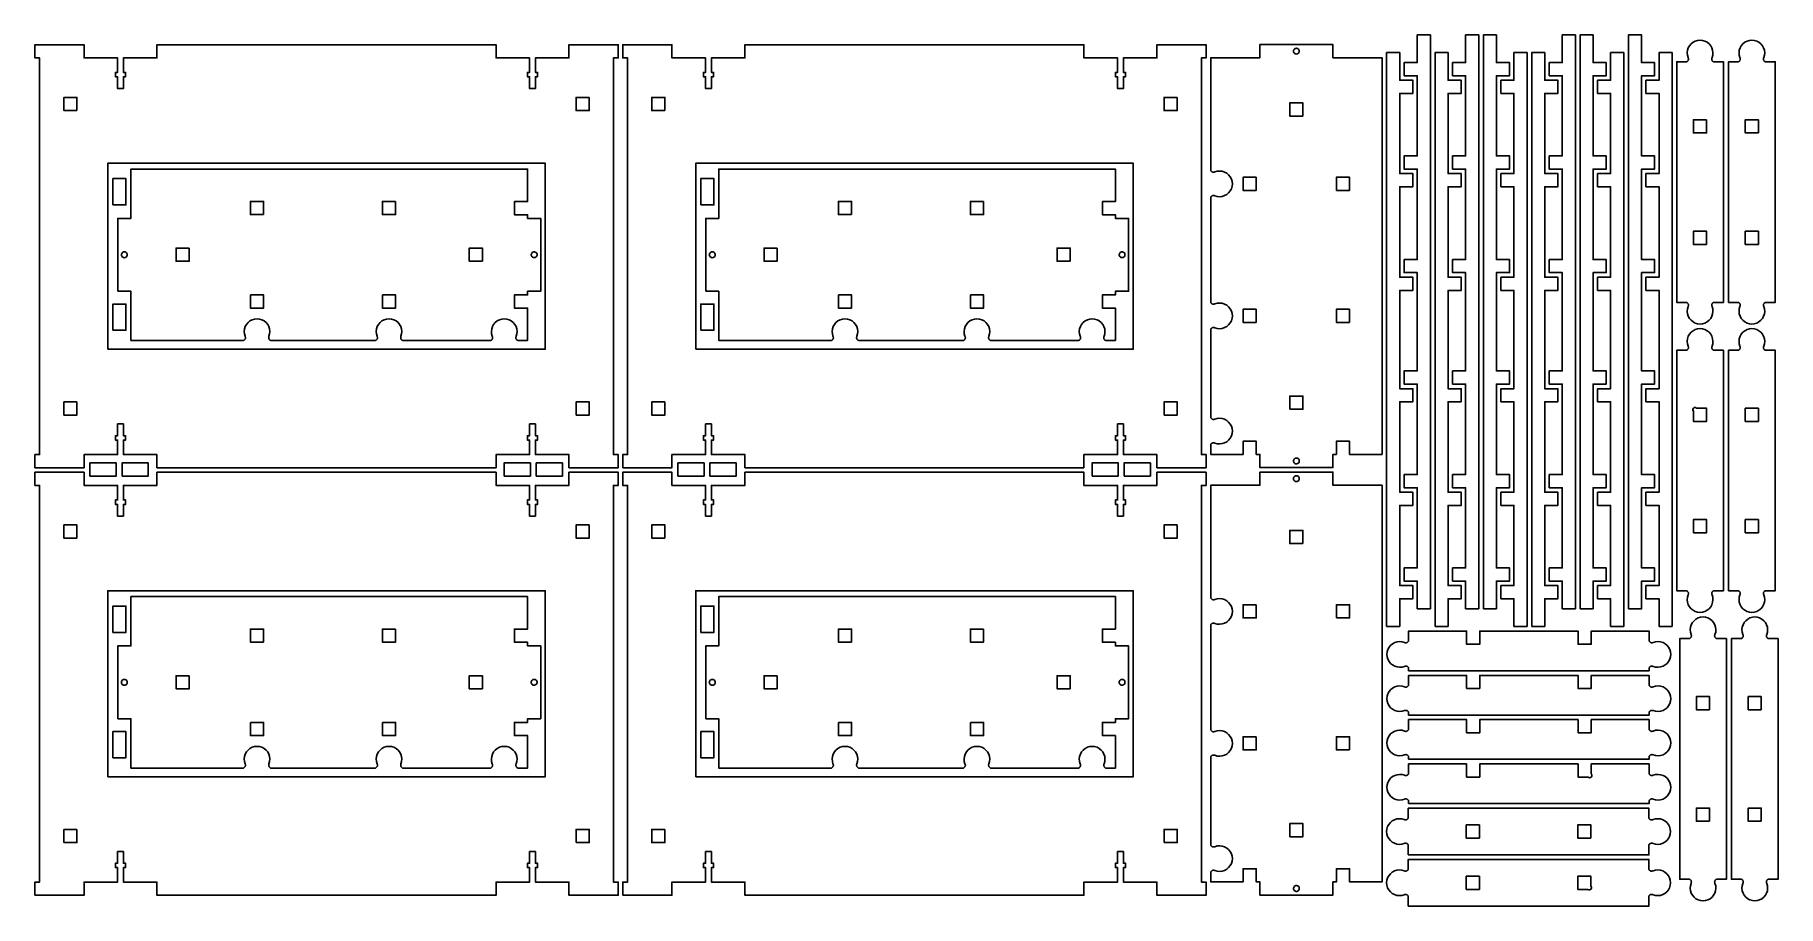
# Model space of a CAD drawing. Extents: x 5 to 2395, y 3 to 1197.
import ezdxf

# ---------------------------------------------------------------- set-up
doc = ezdxf.new("R2010")
doc.units = 0
doc.layers.add('RACK_CUTOUT_18MM_OSB', color=18, linetype='CONTINUOUS')

msp = doc.modelspace()

# ---------------------------------------------------------------- linework, layer by layer
at = {"layer": 'RACK_CUTOUT_18MM_OSB'}
for points in [[(1918.5, 410.4), (1918.5, 1197.4), (1900.5, 1197.4), (1900.5, 1159.4), (1882.5, 1159.4), (1882.5, 1141.4), (1900.5, 1141.4), (1900.5, 1031.4), (1882.5, 1031.4), (1882.5, 1013.4), (1900.5, 1013.4), (1900.5, 889.3), (1882.5, 889.3), (1882.5, 871.3), (1900.5, 871.3), (1900.5, 736.5), (1882.5, 736.5), (1882.5, 718.5), (1900.5, 718.5), (1900.5, 594.4), (1882.5, 594.4), (1882.5, 576.4), (1900.5, 576.4), (1900.5, 466.4), (1882.5, 466.4), (1882.5, 448.4), (1900.5, 448.4), (1900.5, 410.4)], [(1984.8, 410.4), (1984.8, 1197.4), (1966.8, 1197.4), (1966.8, 1159.4), (1948.8, 1159.4), (1948.8, 1141.4), (1966.8, 1141.4), (1966.8, 1031.4), (1948.8, 1031.4), (1948.8, 1013.4), (1966.8, 1013.4), (1966.8, 889.3), (1948.8, 889.3), (1948.8, 871.3), (1966.8, 871.3), (1966.8, 736.5), (1948.8, 736.5), (1948.8, 718.5), (1966.8, 718.5), (1966.8, 594.4), (1948.8, 594.4), (1948.8, 576.4), (1966.8, 576.4), (1966.8, 466.4), (1948.8, 466.4), (1948.8, 448.4), (1966.8, 448.4), (1966.8, 410.4)], [(1991.1, 410.4), (2009.1, 410.4), (2009.1, 448.4), (2027.1, 448.4), (2027.1, 466.4), (2009.1, 466.4), (2009.1, 576.4), (2027.1, 576.4), (2027.1, 594.4), (2009.1, 594.4), (2009.1, 718.5), (2027.1, 718.5), (2027.1, 736.5), (2009.1, 736.5), (2009.1, 871.3), (2027.1, 871.3), (2027.1, 889.3), (2009.1, 889.3), (2009.1, 1013.4), (2027.1, 1013.4), (2027.1, 1031.4), (2009.1, 1031.4), (2009.1, 1141.4), (2027.1, 1141.4), (2027.1, 1159.4), (2009.1, 1159.4), (2009.1, 1197.4), (1991.1, 1197.4)], [(2117.4, 410.4), (2117.4, 1197.4), (2099.4, 1197.4), (2099.4, 1159.4), (2081.4, 1159.4), (2081.4, 1141.4), (2099.4, 1141.4), (2099.4, 1031.4), (2081.4, 1031.4), (2081.4, 1013.4), (2099.4, 1013.4), (2099.4, 889.3), (2081.4, 889.3), (2081.4, 871.3), (2099.4, 871.3), (2099.4, 736.5), (2081.4, 736.5), (2081.4, 718.5), (2099.4, 718.5), (2099.4, 594.4), (2081.4, 594.4), (2081.4, 576.4), (2099.4, 576.4), (2099.4, 466.4), (2081.4, 466.4), (2081.4, 448.4), (2099.4, 448.4), (2099.4, 410.4)], [(2123.7, 410.4), (2141.7, 410.4), (2141.7, 448.4), (2159.7, 448.4), (2159.7, 466.4), (2141.7, 466.4), (2141.7, 576.4), (2159.7, 576.4), (2159.7, 594.4), (2141.7, 594.4), (2141.7, 718.5), (2159.7, 718.5), (2159.7, 736.5), (2141.7, 736.5), (2141.7, 871.3), (2159.7, 871.3), (2159.7, 889.3), (2141.7, 889.3), (2141.7, 1013.4), (2159.7, 1013.4), (2159.7, 1031.4), (2141.7, 1031.4), (2141.7, 1141.4), (2159.7, 1141.4), (2159.7, 1159.4), (2141.7, 1159.4), (2141.7, 1197.4), (2123.7, 1197.4)], [(2190, 410.4), (2208, 410.4), (2208, 448.4), (2226, 448.4), (2226, 466.4), (2208, 466.4), (2208, 576.4), (2226, 576.4), (2226, 594.4), (2208, 594.4), (2208, 718.5), (2226, 718.5), (2226, 736.5), (2208, 736.5), (2208, 871.3), (2226, 871.3), (2226, 889.3), (2208, 889.3), (2208, 1013.4), (2226, 1013.4), (2226, 1031.4), (2208, 1031.4), (2208, 1141.4), (2226, 1141.4), (2226, 1159.4), (2208, 1159.4), (2208, 1197.4), (2190, 1197.4)], [(4.6, 603.8), (4.6, 621.8), (11.1, 621.8), (11.1, 1165.8), (4.6, 1165.8), (4.6, 1183.8), (72.1, 1183.8), (72.1, 1165.8), (118.1, 1165.8), (118.1, 1145.9), (115.1, 1145.9), (115.1, 1139.9), (118.1, 1139.9), (118.1, 1123.8), (126.1, 1123.8), (126.1, 1139.9), (129.1, 1139.9), (129.1, 1145.9), (126.1, 1145.9), (126.1, 1165.8), (172.1, 1165.8), (172.1, 1183.8), (637.1, 1183.8), (637.1, 1165.8), (683.1, 1165.8), (683.1, 1145.9), (680.1, 1145.9), (680.1, 1139.9), (683.1, 1139.9), (683.1, 1123.8), (691.1, 1123.8), (691.1, 1139.9), (694.1, 1139.9), (694.1, 1145.9), (691.1, 1145.9), (691.1, 1165.8), (737.1, 1165.8), (737.1, 1183.8), (804.6, 1183.8), (804.6, 1165.8), (798.1, 1165.8), (798.1, 621.8), (804.6, 621.8), (804.6, 603.8), (737.1, 603.8), (737.1, 621.8), (691.1, 621.8), (691.1, 641.7), (694.1, 641.7), (694.1, 647.7), (691.1, 647.7), (691.1, 663.8), (683.1, 663.8), (683.1, 647.7), (680.1, 647.7), (680.1, 641.7), (683.1, 641.7), (683.1, 621.8), (637.1, 621.8), (637.1, 603.8), (172.1, 603.8), (172.1, 621.8), (126.1, 621.8), (126.1, 641.7), (129.1, 641.7), (129.1, 647.7), (126.1, 647.7), (126.1, 663.8), (118.1, 663.8), (118.1, 647.7), (115.1, 647.7), (115.1, 641.7), (118.1, 641.7), (118.1, 621.8), (72.1, 621.8), (72.1, 603.8)], [(810.9, 603.8), (810.9, 621.8), (817.4, 621.8), (817.4, 1165.8), (810.9, 1165.8), (810.9, 1183.8), (878.4, 1183.8), (878.4, 1165.8), (924.4, 1165.8), (924.4, 1145.9), (921.4, 1145.9), (921.4, 1139.9), (924.4, 1139.9), (924.4, 1123.8), (932.4, 1123.8), (932.4, 1139.9), (935.4, 1139.9), (935.4, 1145.9), (932.4, 1145.9), (932.4, 1165.8), (978.4, 1165.8), (978.4, 1183.8), (1443.4, 1183.8), (1443.4, 1165.8), (1489.4, 1165.8), (1489.4, 1145.9), (1486.4, 1145.9), (1486.4, 1139.9), (1489.4, 1139.9), (1489.4, 1123.8), (1497.4, 1123.8), (1497.4, 1139.9), (1500.4, 1139.9), (1500.4, 1145.9), (1497.4, 1145.9), (1497.4, 1165.8), (1543.4, 1165.8), (1543.4, 1183.8), (1610.9, 1183.8), (1610.9, 1165.8), (1604.4, 1165.8), (1604.4, 621.8), (1610.9, 621.8), (1610.9, 603.8), (1543.4, 603.8), (1543.4, 621.8), (1497.4, 621.8), (1497.4, 641.7), (1500.4, 641.7), (1500.4, 647.7), (1497.4, 647.7), (1497.4, 663.8), (1489.4, 663.8), (1489.4, 647.7), (1486.4, 647.7), (1486.4, 641.7), (1489.4, 641.7), (1489.4, 621.8), (1443.4, 621.8), (1443.4, 603.8), (978.4, 603.8), (978.4, 621.8), (932.4, 621.8), (932.4, 641.7), (935.4, 641.7), (935.4, 647.7), (932.4, 647.7), (932.4, 663.8), (924.4, 663.8), (924.4, 647.7), (921.4, 647.7), (921.4, 641.7), (924.4, 641.7), (924.4, 621.8), (878.4, 621.8), (878.4, 603.8)], [(1684.7, 1184.1), (1684.7, 1166.1), (1617.2, 1166.1), (1617.2, 1011.5), (1617.5, 1011), (1617.8, 1010.6), (1618.2, 1010.2), (1618.6, 1009.8), (1619.1, 1009.5), (1619.6, 1009.3), (1620.1, 1009.1), (1620.7, 1009), (1621.2, 1009), (1621.8, 1009.1), (1622.3, 1009.2), (1622.9, 1009.4), (1626.1, 1010.4), (1629.5, 1010.6), (1632.9, 1010.3), (1636.2, 1009.2), (1639.2, 1007.6), (1641.8, 1005.4), (1644, 1002.7), (1645.5, 999.7), (1646.5, 996.5), (1646.9, 993.1), (1646.5, 989.7), (1645.5, 986.4), (1644, 983.4), (1641.8, 980.7), (1639.2, 978.5), (1636.2, 976.9), (1632.9, 975.9), (1629.5, 975.5), (1626.1, 975.7), (1622.9, 976.7), (1622.3, 976.9), (1621.8, 977), (1621.2, 977.1), (1620.7, 977.1), (1620.1, 977), (1619.6, 976.9), (1619.1, 976.6), (1618.6, 976.3), (1618.2, 976), (1617.8, 975.6), (1617.5, 975.1), (1617.2, 974.6), (1617.2, 830.5), (1617.5, 830), (1617.8, 829.6), (1618.2, 829.2), (1618.6, 828.8), (1619.1, 828.5), (1619.6, 828.3), (1620.1, 828.1), (1620.7, 828), (1621.2, 828), (1621.8, 828.1), (1622.3, 828.2), (1622.9, 828.4), (1626.1, 829.4), (1629.5, 829.6), (1632.9, 829.3), (1636.2, 828.2), (1639.2, 826.6), (1641.8, 824.4), (1644, 821.7), (1645.5, 818.7), (1646.5, 815.5), (1646.9, 812.1), (1646.5, 808.7), (1645.5, 805.4), (1644, 802.4), (1641.8, 799.7), (1639.2, 797.5), (1636.2, 795.9), (1632.9, 794.9), (1629.5, 794.5), (1626.1, 794.7), (1622.9, 795.7), (1622.3, 795.9), (1621.8, 796), (1621.2, 796.1), (1620.7, 796.1), (1620.1, 796), (1619.6, 795.9), (1619.1, 795.6), (1618.6, 795.3), (1618.2, 795), (1617.8, 794.6), (1617.5, 794.1), (1617.2, 793.6), (1617.2, 672.5), (1617.5, 672), (1617.8, 671.6), (1618.2, 671.2), (1618.6, 670.8), (1619.1, 670.5), (1619.6, 670.3), (1620.1, 670.1), (1620.7, 670), (1621.2, 670), (1621.8, 670.1), (1622.3, 670.2), (1622.9, 670.4), (1626.1, 671.4), (1629.5, 671.6), (1632.9, 671.3), (1636.2, 670.2), (1639.2, 668.6), (1641.8, 666.4), (1644, 663.7), (1645.5, 660.7), (1646.5, 657.5), (1646.9, 654.1), (1646.5, 650.7), (1645.5, 647.4), (1644, 644.4), (1641.8, 641.7), (1639.2, 639.5), (1636.2, 637.9), (1632.9, 636.9), (1629.5, 636.5), (1626.1, 636.7), (1622.9, 637.7), (1622.3, 637.9), (1621.8, 638), (1621.2, 638.1), (1620.7, 638.1), (1620.1, 638), (1619.6, 637.9), (1619.1, 637.6), (1618.6, 637.3), (1618.2, 637), (1617.8, 636.6), (1617.5, 636.1), (1617.2, 635.6), (1617.2, 622.1), (1661.7, 622.1), (1661.7, 640.1), (1679.7, 640.1), (1679.7, 622.1), (1684.7, 622.1), (1684.7, 604.1), (1784.7, 604.1), (1784.7, 622.1), (1789.7, 622.1), (1789.7, 640.1), (1807.7, 640.1), (1807.7, 622.1), (1852.2, 622.1), (1852.2, 1166.1), (1784.7, 1166.1), (1784.7, 1184.1)], [(1731.3, 1177.1), (1731.9, 1177.9), (1732.7, 1178.5), (1733.7, 1178.9), (1734.7, 1179.1), (1735.8, 1178.9), (1736.7, 1178.5), (1737.6, 1177.9), (1738.2, 1177.1), (1738.6, 1176.1), (1738.7, 1175.1), (1738.6, 1174), (1738.2, 1173.1), (1737.6, 1172.2), (1736.7, 1171.6), (1735.8, 1171.2), (1734.7, 1171.1), (1733.7, 1171.2), (1732.7, 1171.6), (1731.9, 1172.2), (1731.3, 1173.1), (1730.9, 1174), (1730.7, 1175.1), (1730.9, 1176.1)], [(1858.5, 386.1), (1876.5, 386.1), (1876.5, 424.1), (1894.5, 424.1), (1894.5, 442.1), (1876.5, 442.1), (1876.5, 552.1), (1894.5, 552.1), (1894.5, 570.1), (1876.5, 570.1), (1876.5, 694.2), (1894.5, 694.2), (1894.5, 712.2), (1876.5, 712.2), (1876.5, 847), (1894.5, 847), (1894.5, 865), (1876.5, 865), (1876.5, 989.1), (1894.5, 989.1), (1894.5, 1007.1), (1876.5, 1007.1), (1876.5, 1117.1), (1894.5, 1117.1), (1894.5, 1135.1), (1876.5, 1135.1), (1876.5, 1173.1), (1858.5, 1173.1)], [(1924.8, 386.1), (1942.8, 386.1), (1942.8, 424.1), (1960.8, 424.1), (1960.8, 442.1), (1942.8, 442.1), (1942.8, 552.1), (1960.8, 552.1), (1960.8, 570.1), (1942.8, 570.1), (1942.8, 694.2), (1960.8, 694.2), (1960.8, 712.2), (1942.8, 712.2), (1942.8, 847), (1960.8, 847), (1960.8, 865), (1942.8, 865), (1942.8, 989.1), (1960.8, 989.1), (1960.8, 1007.1), (1942.8, 1007.1), (1942.8, 1117.1), (1960.8, 1117.1), (1960.8, 1135.1), (1942.8, 1135.1), (1942.8, 1173.1), (1924.8, 1173.1)], [(2051.1, 386.1), (2051.1, 1173.1), (2033.1, 1173.1), (2033.1, 1135.1), (2015.1, 1135.1), (2015.1, 1117.1), (2033.1, 1117.1), (2033.1, 1007.1), (2015.1, 1007.1), (2015.1, 989.1), (2033.1, 989.1), (2033.1, 865), (2015.1, 865), (2015.1, 847), (2033.1, 847), (2033.1, 712.2), (2015.1, 712.2), (2015.1, 694.2), (2033.1, 694.2), (2033.1, 570.1), (2015.1, 570.1), (2015.1, 552.1), (2033.1, 552.1), (2033.1, 442.1), (2015.1, 442.1), (2015.1, 424.1), (2033.1, 424.1), (2033.1, 386.1)], [(2057.4, 386.1), (2075.4, 386.1), (2075.4, 424.1), (2093.4, 424.1), (2093.4, 442.1), (2075.4, 442.1), (2075.4, 552.1), (2093.4, 552.1), (2093.4, 570.1), (2075.4, 570.1), (2075.4, 694.2), (2093.4, 694.2), (2093.4, 712.2), (2075.4, 712.2), (2075.4, 847), (2093.4, 847), (2093.4, 865), (2075.4, 865), (2075.4, 989.1), (2093.4, 989.1), (2093.4, 1007.1), (2075.4, 1007.1), (2075.4, 1117.1), (2093.4, 1117.1), (2093.4, 1135.1), (2075.4, 1135.1), (2075.4, 1173.1), (2057.4, 1173.1)], [(2183.7, 386.1), (2183.7, 1173.1), (2165.7, 1173.1), (2165.7, 1135.1), (2147.7, 1135.1), (2147.7, 1117.1), (2165.7, 1117.1), (2165.7, 1007.1), (2147.7, 1007.1), (2147.7, 989.1), (2165.7, 989.1), (2165.7, 865), (2147.7, 865), (2147.7, 847), (2165.7, 847), (2165.7, 712.2), (2147.7, 712.2), (2147.7, 694.2), (2165.7, 694.2), (2165.7, 570.1), (2147.7, 570.1), (2147.7, 552.1), (2165.7, 552.1), (2165.7, 442.1), (2147.7, 442.1), (2147.7, 424.1), (2165.7, 424.1), (2165.7, 386.1)], [(2250, 386.1), (2250, 1173.1), (2232, 1173.1), (2232, 1135.1), (2214, 1135.1), (2214, 1117.1), (2232, 1117.1), (2232, 1007.1), (2214, 1007.1), (2214, 989.1), (2232, 989.1), (2232, 865), (2214, 865), (2214, 847), (2232, 847), (2232, 712.2), (2214, 712.2), (2214, 694.2), (2232, 694.2), (2232, 570.1), (2214, 570.1), (2214, 552.1), (2232, 552.1), (2232, 442.1), (2214, 442.1), (2214, 424.1), (2232, 424.1), (2232, 386.1)], [(2284.9, 801.3), (2288.3, 800.9), (2291.7, 801.3), (2295, 802.2), (2298, 803.8), (2300.7, 806), (2302.9, 808.6), (2304.5, 811.6), (2305.5, 814.9), (2305.9, 818.2), (2305.7, 821.6), (2304.7, 824.9), (2304.5, 825.4), (2304.4, 826), (2304.3, 826.5), (2304.3, 827.1), (2304.4, 827.7), (2304.5, 828.2), (2304.8, 828.7), (2305.1, 829.2), (2305.4, 829.6), (2305.9, 830), (2306.3, 830.3), (2306.8, 830.6), (2320.4, 830.6), (2320.4, 1160.6), (2306.8, 1160.6), (2306.3, 1160.8), (2305.9, 1161.1), (2305.4, 1161.5), (2305.1, 1161.9), (2304.8, 1162.4), (2304.5, 1162.9), (2304.4, 1163.5), (2304.3, 1164), (2304.3, 1164.6), (2304.4, 1165.1), (2304.5, 1165.7), (2304.7, 1166.2), (2305.7, 1169.5), (2305.9, 1172.9), (2305.5, 1176.3), (2304.5, 1179.5), (2302.9, 1182.5), (2300.7, 1185.1), (2298, 1187.3), (2295, 1188.9), (2291.7, 1189.9), (2288.3, 1190.2), (2284.9, 1189.9), (2281.7, 1188.9), (2278.7, 1187.3), (2276, 1185.1), (2273.8, 1182.5), (2272.2, 1179.5), (2271.1, 1176.3), (2270.8, 1172.9), (2271, 1169.5), (2272, 1166.2), (2272.2, 1165.7), (2272.3, 1165.1), (2272.4, 1164.6), (2272.4, 1164), (2272.3, 1163.5), (2272.1, 1162.9), (2271.9, 1162.4), (2271.6, 1161.9), (2271.2, 1161.5), (2270.8, 1161.1), (2270.4, 1160.8), (2269.9, 1160.6), (2256.3, 1160.6), (2256.3, 830.6), (2269.9, 830.6), (2270.4, 830.3), (2270.8, 830), (2271.2, 829.6), (2271.6, 829.2), (2271.9, 828.7), (2272.1, 828.2), (2272.3, 827.7), (2272.4, 827.1), (2272.4, 826.5), (2272.3, 826), (2272.2, 825.4), (2272, 824.9), (2271, 821.6), (2270.8, 818.2), (2271.1, 814.9), (2272.2, 811.6), (2273.8, 808.6), (2276, 806), (2278.7, 803.8), (2281.7, 802.2)], [(2355.9, 801.3), (2359.3, 800.9), (2362.7, 801.3), (2366, 802.2), (2369, 803.8), (2371.7, 806), (2373.9, 808.6), (2375.5, 811.6), (2376.5, 814.9), (2376.9, 818.2), (2376.7, 821.6), (2375.7, 824.9), (2375.5, 825.4), (2375.4, 826), (2375.3, 826.5), (2375.3, 827.1), (2375.4, 827.7), (2375.5, 828.2), (2375.8, 828.7), (2376.1, 829.2), (2376.4, 829.6), (2376.9, 830), (2377.3, 830.3), (2377.8, 830.6), (2391.4, 830.6), (2391.4, 1160.6), (2377.8, 1160.6), (2377.3, 1160.8), (2376.9, 1161.1), (2376.4, 1161.5), (2376.1, 1161.9), (2375.8, 1162.4), (2375.5, 1162.9), (2375.4, 1163.5), (2375.3, 1164), (2375.3, 1164.6), (2375.4, 1165.1), (2375.5, 1165.7), (2375.7, 1166.2), (2376.7, 1169.5), (2376.9, 1172.9), (2376.5, 1176.3), (2375.5, 1179.5), (2373.9, 1182.5), (2371.7, 1185.1), (2369, 1187.3), (2366, 1188.9), (2362.7, 1189.9), (2359.3, 1190.2), (2355.9, 1189.9), (2352.7, 1188.9), (2349.7, 1187.3), (2347, 1185.1), (2344.8, 1182.5), (2343.2, 1179.5), (2342.1, 1176.3), (2341.8, 1172.9), (2342, 1169.5), (2343, 1166.2), (2343.2, 1165.7), (2343.3, 1165.1), (2343.4, 1164.6), (2343.4, 1164), (2343.3, 1163.5), (2343.1, 1162.9), (2342.9, 1162.4), (2342.6, 1161.9), (2342.2, 1161.5), (2341.8, 1161.1), (2341.4, 1160.8), (2340.9, 1160.6), (2327.3, 1160.6), (2327.3, 830.6), (2340.9, 830.6), (2341.4, 830.3), (2341.8, 830), (2342.2, 829.6), (2342.6, 829.2), (2342.9, 828.7), (2343.1, 828.2), (2343.3, 827.7), (2343.4, 827.1), (2343.4, 826.5), (2343.3, 826), (2343.2, 825.4), (2343, 824.9), (2342, 821.6), (2341.8, 818.2), (2342.1, 814.9), (2343.2, 811.6), (2344.8, 808.6), (2347, 806), (2349.7, 803.8), (2352.7, 802.2)], [(62.4, 1093.6), (44.4, 1093.6), (44.4, 1111.6), (62.4, 1111.6)], [(764.9, 1111.6), (764.9, 1093.6), (746.9, 1093.6), (746.9, 1111.6)], [(868.7, 1093.6), (850.7, 1093.6), (850.7, 1111.6), (868.7, 1111.6)], [(1571.2, 1111.6), (1571.2, 1093.6), (1553.2, 1093.6), (1553.2, 1111.6)], [(1743.7, 1086.1), (1725.7, 1086.1), (1725.7, 1104.1), (1743.7, 1104.1)], [(2297.3, 1081), (2297.3, 1063), (2279.3, 1063), (2279.3, 1081)], [(2368.3, 1063), (2350.3, 1063), (2350.3, 1081), (2368.3, 1081)], [(104.6, 766.3), (104.6, 1021.3), (704.6, 1021.3), (704.6, 766.3)], [(118.3, 845.8), (136.3, 845.8), (136.3, 778.3), (290.8, 778.3), (291.3, 778.6), (291.8, 778.9), (292.2, 779.3), (292.6, 779.7), (292.9, 780.2), (293.1, 780.7), (293.3, 781.2), (293.4, 781.8), (293.4, 782.4), (293.3, 782.9), (293.2, 783.5), (292.9, 784), (292, 787.3), (291.7, 790.7), (292.1, 794.1), (293.2, 797.3), (294.8, 800.3), (297, 802.9), (299.6, 805.1), (302.7, 806.7), (305.9, 807.6), (309.3, 808), (312.7, 807.6), (316, 806.7), (319, 805.1), (321.7, 802.9), (323.9, 800.3), (325.5, 797.3), (326.5, 794.1), (326.9, 790.7), (326.6, 787.3), (325.7, 784), (325.5, 783.5), (325.3, 782.9), (325.3, 782.4), (325.3, 781.8), (325.4, 781.2), (325.5, 780.7), (325.8, 780.2), (326.1, 779.7), (326.4, 779.3), (326.8, 778.9), (327.3, 778.6), (327.8, 778.3), (471.8, 778.3), (472.3, 778.6), (472.8, 778.9), (473.2, 779.3), (473.6, 779.7), (473.9, 780.2), (474.1, 780.7), (474.3, 781.2), (474.4, 781.8), (474.4, 782.4), (474.3, 782.9), (474.2, 783.5), (473.9, 784), (473, 787.3), (472.7, 790.7), (473.1, 794.1), (474.2, 797.3), (475.8, 800.3), (478, 802.9), (480.6, 805.1), (483.7, 806.7), (486.9, 807.6), (490.3, 808), (493.7, 807.6), (497, 806.7), (500, 805.1), (502.7, 802.9), (504.9, 800.3), (506.5, 797.3), (507.5, 794.1), (507.9, 790.7), (507.6, 787.3), (506.7, 784), (506.5, 783.5), (506.3, 782.9), (506.3, 782.4), (506.3, 781.8), (506.4, 781.2), (506.5, 780.7), (506.8, 780.2), (507.1, 779.7), (507.4, 779.3), (507.8, 778.9), (508.3, 778.6), (508.8, 778.3), (629.8, 778.3), (630.3, 778.6), (630.8, 778.9), (631.2, 779.3), (631.6, 779.7), (631.9, 780.2), (632.1, 780.7), (632.3, 781.2), (632.4, 781.8), (632.4, 782.4), (632.3, 782.9), (632.2, 783.5), (631.9, 784), (631, 787.3), (630.7, 790.7), (631.1, 794.1), (632.2, 797.3), (633.8, 800.3), (636, 802.9), (638.6, 805.1), (641.7, 806.7), (644.9, 807.6), (648.3, 808), (651.7, 807.6), (655, 806.7), (658, 805.1), (660.7, 802.9), (662.9, 800.3), (664.5, 797.3), (665.5, 794.1), (665.9, 790.7), (665.6, 787.3), (664.7, 784), (664.5, 783.5), (664.3, 782.9), (664.3, 782.4), (664.3, 781.8), (664.4, 781.2), (664.5, 780.7), (664.8, 780.2), (665.1, 779.7), (665.4, 779.3), (665.8, 778.9), (666.3, 778.6), (666.8, 778.3), (680.3, 778.3), (680.3, 822.8), (662.3, 822.8), (662.3, 840.8), (680.3, 840.8), (680.3, 845.8), (698.3, 845.8), (698.3, 945.8), (680.3, 945.8), (680.3, 950.8), (662.3, 950.8), (662.3, 968.8), (680.3, 968.8), (680.3, 1013.3), (136.3, 1013.3), (136.3, 945.8), (118.3, 945.8)], [(910.9, 766.3), (910.9, 1021.3), (1510.9, 1021.3), (1510.9, 766.3)], [(924.6, 845.8), (942.6, 845.8), (942.6, 778.3), (1097.1, 778.3), (1097.6, 778.6), (1098.1, 778.9), (1098.5, 779.3), (1098.9, 779.7), (1099.2, 780.2), (1099.4, 780.7), (1099.6, 781.2), (1099.7, 781.8), (1099.7, 782.4), (1099.6, 782.9), (1099.5, 783.5), (1099.2, 784), (1098.3, 787.3), (1098, 790.7), (1098.4, 794.1), (1099.5, 797.3), (1101.1, 800.3), (1103.3, 802.9), (1105.9, 805.1), (1109, 806.7), (1112.2, 807.6), (1115.6, 808), (1119, 807.6), (1122.3, 806.7), (1125.3, 805.1), (1128, 802.9), (1130.2, 800.3), (1131.8, 797.3), (1132.8, 794.1), (1133.2, 790.7), (1132.9, 787.3), (1132, 784), (1131.8, 783.5), (1131.6, 782.9), (1131.6, 782.4), (1131.6, 781.8), (1131.7, 781.2), (1131.8, 780.7), (1132.1, 780.2), (1132.4, 779.7), (1132.7, 779.3), (1133.1, 778.9), (1133.6, 778.6), (1134.1, 778.3), (1278.1, 778.3), (1278.6, 778.6), (1279.1, 778.9), (1279.5, 779.3), (1279.9, 779.7), (1280.2, 780.2), (1280.4, 780.7), (1280.6, 781.2), (1280.7, 781.8), (1280.7, 782.4), (1280.6, 782.9), (1280.5, 783.5), (1280.2, 784), (1279.3, 787.3), (1279, 790.7), (1279.4, 794.1), (1280.5, 797.3), (1282.1, 800.3), (1284.3, 802.9), (1286.9, 805.1), (1290, 806.7), (1293.2, 807.6), (1296.6, 808), (1300, 807.6), (1303.3, 806.7), (1306.3, 805.1), (1309, 802.9), (1311.2, 800.3), (1312.8, 797.3), (1313.8, 794.1), (1314.2, 790.7), (1313.9, 787.3), (1313, 784), (1312.8, 783.5), (1312.6, 782.9), (1312.6, 782.4), (1312.6, 781.8), (1312.7, 781.2), (1312.8, 780.7), (1313.1, 780.2), (1313.4, 779.7), (1313.7, 779.3), (1314.1, 778.9), (1314.6, 778.6), (1315.1, 778.3), (1436.1, 778.3), (1436.6, 778.6), (1437.1, 778.9), (1437.5, 779.3), (1437.9, 779.7), (1438.2, 780.2), (1438.4, 780.7), (1438.6, 781.2), (1438.7, 781.8), (1438.7, 782.4), (1438.6, 782.9), (1438.5, 783.5), (1438.2, 784), (1437.3, 787.3), (1437, 790.7), (1437.4, 794.1), (1438.5, 797.3), (1440.1, 800.3), (1442.3, 802.9), (1444.9, 805.1), (1448, 806.7), (1451.2, 807.6), (1454.6, 808), (1458, 807.6), (1461.3, 806.7), (1464.3, 805.1), (1467, 802.9), (1469.2, 800.3), (1470.8, 797.3), (1471.8, 794.1), (1472.2, 790.7), (1471.9, 787.3), (1471, 784), (1470.8, 783.5), (1470.6, 782.9), (1470.6, 782.4), (1470.6, 781.8), (1470.7, 781.2), (1470.8, 780.7), (1471.1, 780.2), (1471.4, 779.7), (1471.7, 779.3), (1472.1, 778.9), (1472.6, 778.6), (1473.1, 778.3), (1486.6, 778.3), (1486.6, 822.8), (1468.6, 822.8), (1468.6, 840.8), (1486.6, 840.8), (1486.6, 845.8), (1504.6, 845.8), (1504.6, 945.8), (1486.6, 945.8), (1486.6, 950.8), (1468.6, 950.8), (1468.6, 968.8), (1486.6, 968.8), (1486.6, 1013.3), (942.6, 1013.3), (942.6, 945.8), (924.6, 945.8)], [(111.6, 964.3), (111.6, 1000.3), (129.6, 1000.3), (129.6, 964.3)], [(917.9, 964.3), (917.9, 1000.3), (935.9, 1000.3), (935.9, 964.3)], [(1679.7, 1002.1), (1679.7, 984.1), (1661.7, 984.1), (1661.7, 1002.1)], [(1789.7, 984.1), (1789.7, 1002.1), (1807.7, 1002.1), (1807.7, 984.1)], [(318.3, 950.9), (300.3, 950.9), (300.3, 968.9), (318.3, 968.9)], [(499.3, 968.9), (499.3, 950.9), (481.3, 950.9), (481.3, 968.9)], [(1124.6, 950.9), (1106.6, 950.9), (1106.6, 968.9), (1124.6, 968.9)], [(1305.6, 968.9), (1305.6, 950.9), (1287.6, 950.9), (1287.6, 968.9)], [(2297.3, 910.1), (2279.3, 910.1), (2279.3, 928.1), (2297.3, 928.1)], [(2350.3, 928.1), (2368.3, 928.1), (2368.3, 910.1), (2350.3, 910.1)], [(125.3, 892.4), (124.5, 893), (123.9, 893.8), (123.5, 894.8), (123.3, 895.8), (123.5, 896.9), (123.9, 897.8), (124.5, 898.7), (125.3, 899.3), (126.3, 899.7), (127.3, 899.8), (128.4, 899.7), (129.3, 899.3), (130.2, 898.7), (130.8, 897.8), (131.2, 896.9), (131.3, 895.8), (131.2, 894.8), (130.8, 893.8), (130.2, 893), (129.3, 892.4), (128.4, 892), (127.3, 891.8), (126.3, 892)], [(216.3, 904.9), (216.3, 886.9), (198.3, 886.9), (198.3, 904.9)], [(618.3, 886.9), (600.3, 886.9), (600.3, 904.9), (618.3, 904.9)], [(687.9, 892.1), (687, 892.6), (686.2, 893.3), (685.7, 894.2), (685.4, 895.2), (685.4, 896.3), (685.6, 897.3), (686.1, 898.2), (686.8, 899), (687.7, 899.5), (688.7, 899.8), (689.8, 899.8), (690.8, 899.6), (691.7, 899.1), (692.5, 898.3), (693, 897.5), (693.3, 896.5), (693.3, 895.4), (693.1, 894.4), (692.6, 893.5), (691.8, 892.7), (690.9, 892.2), (689.9, 891.9), (688.9, 891.9)], [(931.6, 892.4), (930.8, 893), (930.2, 893.8), (929.8, 894.8), (929.6, 895.8), (929.8, 896.9), (930.2, 897.8), (930.8, 898.7), (931.6, 899.3), (932.6, 899.7), (933.6, 899.8), (934.7, 899.7), (935.6, 899.3), (936.5, 898.7), (937.1, 897.8), (937.5, 896.9), (937.6, 895.8), (937.5, 894.8), (937.1, 893.8), (936.5, 893), (935.6, 892.4), (934.7, 892), (933.6, 891.8), (932.6, 892)], [(1022.6, 904.9), (1022.6, 886.9), (1004.6, 886.9), (1004.6, 904.9)], [(1424.6, 886.9), (1406.6, 886.9), (1406.6, 904.9), (1424.6, 904.9)], [(1494.2, 892.1), (1493.3, 892.6), (1492.5, 893.3), (1492, 894.2), (1491.7, 895.2), (1491.7, 896.3), (1491.9, 897.3), (1492.4, 898.2), (1493.1, 899), (1494, 899.5), (1495, 899.8), (1496.1, 899.8), (1497.1, 899.6), (1498, 899.1), (1498.8, 898.3), (1499.3, 897.5), (1499.6, 896.5), (1499.6, 895.4), (1499.4, 894.4), (1498.9, 893.5), (1498.1, 892.7), (1497.2, 892.2), (1496.2, 891.9), (1495.2, 891.9)], [(300.3, 840.8), (318.3, 840.8), (318.3, 822.8), (300.3, 822.8)], [(481.3, 840.8), (499.3, 840.8), (499.3, 822.8), (481.3, 822.8)], [(1106.6, 840.8), (1124.6, 840.8), (1124.6, 822.8), (1106.6, 822.8)], [(1287.6, 840.8), (1305.6, 840.8), (1305.6, 822.8), (1287.6, 822.8)], [(111.6, 792.3), (111.6, 828.3), (129.6, 828.3), (129.6, 792.3)], [(917.9, 792.3), (917.9, 828.3), (935.9, 828.3), (935.9, 792.3)], [(1679.7, 821.1), (1679.7, 803.1), (1661.7, 803.1), (1661.7, 821.1)], [(1807.7, 803.1), (1789.7, 803.1), (1789.7, 821.1), (1807.7, 821.1)], [(2284.9, 405.7), (2288.3, 405.4), (2291.7, 405.7), (2295, 406.7), (2298, 408.3), (2300.7, 410.4), (2302.9, 413), (2304.5, 416), (2305.5, 419.3), (2305.9, 422.7), (2305.7, 426.1), (2304.7, 429.4), (2304.5, 429.9), (2304.4, 430.4), (2304.3, 431), (2304.3, 431.5), (2304.4, 432.1), (2304.5, 432.6), (2304.8, 433.2), (2305.1, 433.6), (2305.4, 434.1), (2305.9, 434.4), (2306.3, 434.8), (2306.8, 435), (2320.4, 435), (2320.4, 765), (2306.8, 765), (2306.3, 765.2), (2305.9, 765.6), (2305.4, 765.9), (2305.1, 766.4), (2304.8, 766.8), (2304.5, 767.4), (2304.4, 767.9), (2304.3, 768.5), (2304.3, 769), (2304.4, 769.6), (2304.5, 770.1), (2304.7, 770.6), (2305.7, 773.9), (2305.9, 777.3), (2305.5, 780.7), (2304.5, 784), (2302.9, 787), (2300.7, 789.6), (2298, 791.7), (2295, 793.3), (2291.7, 794.3), (2288.3, 794.6), (2284.9, 794.3), (2281.7, 793.3), (2278.7, 791.7), (2276, 789.6), (2273.8, 787), (2272.2, 784), (2271.1, 780.7), (2270.8, 777.3), (2271, 773.9), (2272, 770.6), (2272.2, 770.1), (2272.3, 769.6), (2272.4, 769), (2272.4, 768.5), (2272.3, 767.9), (2272.1, 767.4), (2271.9, 766.8), (2271.6, 766.4), (2271.2, 765.9), (2270.8, 765.6), (2270.4, 765.2), (2269.9, 765), (2256.3, 765), (2256.3, 435), (2269.9, 435), (2270.4, 434.8), (2270.8, 434.4), (2271.2, 434.1), (2271.6, 433.6), (2271.9, 433.2), (2272.1, 432.6), (2272.3, 432.1), (2272.4, 431.5), (2272.4, 431), (2272.3, 430.4), (2272.2, 429.9), (2272, 429.4), (2271, 426.1), (2270.8, 422.7), (2271.1, 419.3), (2272.2, 416), (2273.8, 413), (2276, 410.4), (2278.7, 408.3), (2281.7, 406.7)], [(2355.9, 405.7), (2359.3, 405.4), (2362.7, 405.7), (2366, 406.7), (2369, 408.3), (2371.7, 410.4), (2373.9, 413), (2375.5, 416), (2376.5, 419.3), (2376.9, 422.7), (2376.7, 426.1), (2375.7, 429.4), (2375.5, 429.9), (2375.4, 430.4), (2375.3, 431), (2375.3, 431.5), (2375.4, 432.1), (2375.5, 432.6), (2375.8, 433.2), (2376.1, 433.6), (2376.4, 434.1), (2376.9, 434.4), (2377.3, 434.8), (2377.8, 435), (2391.4, 435), (2391.4, 765), (2377.8, 765), (2377.3, 765.2), (2376.9, 765.6), (2376.4, 765.9), (2376.1, 766.4), (2375.8, 766.8), (2375.5, 767.4), (2375.4, 767.9), (2375.3, 768.5), (2375.3, 769), (2375.4, 769.6), (2375.5, 770.1), (2375.7, 770.6), (2376.7, 773.9), (2376.9, 777.3), (2376.5, 780.7), (2375.5, 784), (2373.9, 787), (2371.7, 789.6), (2369, 791.7), (2366, 793.3), (2362.7, 794.3), (2359.3, 794.6), (2355.9, 794.3), (2352.7, 793.3), (2349.7, 791.7), (2347, 789.6), (2344.8, 787), (2343.2, 784), (2342.1, 780.7), (2341.8, 777.3), (2342, 773.9), (2343, 770.6), (2343.2, 770.1), (2343.3, 769.6), (2343.4, 769), (2343.4, 768.5), (2343.3, 767.9), (2343.1, 767.4), (2342.9, 766.8), (2342.6, 766.4), (2342.2, 765.9), (2341.8, 765.6), (2341.4, 765.2), (2340.9, 765), (2327.3, 765), (2327.3, 435), (2340.9, 435), (2341.4, 434.8), (2341.8, 434.4), (2342.2, 434.1), (2342.6, 433.6), (2342.9, 433.2), (2343.1, 432.6), (2343.3, 432.1), (2343.4, 431.5), (2343.4, 431), (2343.3, 430.4), (2343.2, 429.9), (2343, 429.4), (2342, 426.1), (2341.8, 422.7), (2342.1, 419.3), (2343.2, 416), (2344.8, 413), (2347, 410.4), (2349.7, 408.3), (2352.7, 406.7)], [(62.4, 694.1), (62.4, 676.1), (44.4, 676.1), (44.4, 694.1)], [(746.9, 676.1), (746.9, 694.1), (764.9, 694.1), (764.9, 676.1)], [(868.7, 694.1), (868.7, 676.1), (850.7, 676.1), (850.7, 694.1)], [(1553.2, 676.1), (1553.2, 694.1), (1571.2, 694.1), (1571.2, 676.1)], [(1725.7, 684.1), (1725.7, 702.1), (1743.7, 702.1), (1743.7, 684.1)], [(2368.3, 667.4), (2350.3, 667.4), (2350.3, 685.4), (2368.3, 685.4)], [(80.2, 592.3), (80.2, 610.3), (116.2, 610.3), (116.2, 592.3)], [(124.2, 592.3), (124.2, 610.3), (160.2, 610.3), (160.2, 592.3)], [(648.2, 592.3), (648.2, 610.3), (684.2, 610.3), (684.2, 592.3)], [(692.2, 592.3), (692.2, 610.3), (728.2, 610.3), (728.2, 592.3)], [(886.5, 592.3), (886.5, 610.3), (922.5, 610.3), (922.5, 592.3)], [(930.5, 592.3), (930.5, 610.3), (966.5, 610.3), (966.5, 592.3)], [(1454.5, 592.3), (1454.5, 610.3), (1490.5, 610.3), (1490.5, 592.3)], [(1498.5, 592.3), (1498.5, 610.3), (1534.5, 610.3), (1534.5, 592.3)], [(1684.7, 597.8), (1684.7, 579.8), (1617.2, 579.8), (1617.2, 425.2), (1617.5, 424.7), (1617.8, 424.3), (1618.2, 423.9), (1618.6, 423.5), (1619.1, 423.2), (1619.6, 423), (1620.1, 422.8), (1620.7, 422.7), (1621.2, 422.7), (1621.8, 422.8), (1622.3, 422.9), (1622.9, 423.1), (1626.1, 424.1), (1629.5, 424.3), (1632.9, 424), (1636.2, 422.9), (1639.2, 421.3), (1641.8, 419.1), (1644, 416.4), (1645.5, 413.4), (1646.5, 410.2), (1646.9, 406.8), (1646.5, 403.4), (1645.5, 400.1), (1644, 397.1), (1641.8, 394.4), (1639.2, 392.2), (1636.2, 390.6), (1632.9, 389.6), (1629.5, 389.2), (1626.1, 389.4), (1622.9, 390.4), (1622.3, 390.6), (1621.8, 390.7), (1621.2, 390.8), (1620.7, 390.8), (1620.1, 390.7), (1619.6, 390.6), (1619.1, 390.3), (1618.6, 390), (1618.2, 389.7), (1617.8, 389.3), (1617.5, 388.8), (1617.2, 388.3), (1617.2, 244.2), (1617.5, 243.7), (1617.8, 243.3), (1618.2, 242.9), (1618.6, 242.5), (1619.1, 242.2), (1619.6, 242), (1620.1, 241.8), (1620.7, 241.7), (1621.2, 241.7), (1621.8, 241.8), (1622.3, 241.9), (1622.9, 242.1), (1626.1, 243.1), (1629.5, 243.3), (1632.9, 243), (1636.2, 241.9), (1639.2, 240.3), (1641.8, 238.1), (1644, 235.4), (1645.5, 232.4), (1646.5, 229.2), (1646.9, 225.8), (1646.5, 222.4), (1645.5, 219.1), (1644, 216.1), (1641.8, 213.4), (1639.2, 211.2), (1636.2, 209.6), (1632.9, 208.6), (1629.5, 208.2), (1626.1, 208.4), (1622.9, 209.4), (1622.3, 209.6), (1621.8, 209.7), (1621.2, 209.8), (1620.7, 209.8), (1620.1, 209.7), (1619.6, 209.6), (1619.1, 209.3), (1618.6, 209), (1618.2, 208.7), (1617.8, 208.3), (1617.5, 207.8), (1617.2, 207.3), (1617.2, 86.2), (1617.5, 85.7), (1617.8, 85.3), (1618.2, 84.9), (1618.6, 84.5), (1619.1, 84.2), (1619.6, 84), (1620.1, 83.8), (1620.7, 83.7), (1621.2, 83.7), (1621.8, 83.8), (1622.3, 83.9), (1622.9, 84.1), (1626.1, 85.1), (1629.5, 85.3), (1632.9, 85), (1636.2, 83.9), (1639.2, 82.3), (1641.8, 80.1), (1644, 77.4), (1645.5, 74.4), (1646.5, 71.2), (1646.9, 67.8), (1646.5, 64.4), (1645.5, 61.1), (1644, 58.1), (1641.8, 55.4), (1639.2, 53.2), (1636.2, 51.6), (1632.9, 50.6), (1629.5, 50.2), (1626.1, 50.4), (1622.9, 51.4), (1622.3, 51.6), (1621.8, 51.7), (1621.2, 51.8), (1620.7, 51.8), (1620.1, 51.7), (1619.6, 51.6), (1619.1, 51.3), (1618.6, 51), (1618.2, 50.7), (1617.8, 50.3), (1617.5, 49.8), (1617.2, 49.3), (1617.2, 35.8), (1661.7, 35.8), (1661.7, 53.8), (1679.7, 53.8), (1679.7, 35.8), (1684.7, 35.8), (1684.7, 17.8), (1784.7, 17.8), (1784.7, 35.8), (1789.7, 35.8), (1789.7, 53.8), (1807.7, 53.8), (1807.7, 35.8), (1852.2, 35.8), (1852.2, 579.8), (1784.7, 579.8), (1784.7, 597.8)], [(1731, 614.5), (1731.5, 615.4), (1732.2, 616.2), (1733.1, 616.7), (1734.1, 617), (1735.2, 617), (1736.2, 616.8), (1737.1, 616.3), (1737.9, 615.6), (1738.4, 614.7), (1738.7, 613.7), (1738.7, 612.6), (1738.5, 611.6), (1738, 610.7), (1737.2, 609.9), (1736.3, 609.4), (1735.3, 609.1), (1734.3, 609.1), (1733.3, 609.3), (1732.4, 609.8), (1731.6, 610.5), (1731.1, 611.4), (1730.8, 612.4), (1730.8, 613.5)], [(4.6, 17.5), (4.6, 35.5), (11.1, 35.5), (11.1, 579.5), (4.6, 579.5), (4.6, 597.5), (72.1, 597.5), (72.1, 579.5), (118.1, 579.5), (118.1, 559.6), (115.1, 559.6), (115.1, 553.6), (118.1, 553.6), (118.1, 537.5), (126.1, 537.5), (126.1, 553.6), (129.1, 553.6), (129.1, 559.6), (126.1, 559.6), (126.1, 579.5), (172.1, 579.5), (172.1, 597.5), (637.1, 597.5), (637.1, 579.5), (683.1, 579.5), (683.1, 559.6), (680.1, 559.6), (680.1, 553.6), (683.1, 553.6), (683.1, 537.5), (691.1, 537.5), (691.1, 553.6), (694.1, 553.6), (694.1, 559.6), (691.1, 559.6), (691.1, 579.5), (737.1, 579.5), (737.1, 597.5), (804.6, 597.5), (804.6, 579.5), (798.1, 579.5), (798.1, 35.5), (804.6, 35.5), (804.6, 17.5), (737.1, 17.5), (737.1, 35.5), (691.1, 35.5), (691.1, 55.4), (694.1, 55.4), (694.1, 61.4), (691.1, 61.4), (691.1, 77.5), (683.1, 77.5), (683.1, 61.4), (680.1, 61.4), (680.1, 55.4), (683.1, 55.4), (683.1, 35.5), (637.1, 35.5), (637.1, 17.5), (172.1, 17.5), (172.1, 35.5), (126.1, 35.5), (126.1, 55.4), (129.1, 55.4), (129.1, 61.4), (126.1, 61.4), (126.1, 77.5), (118.1, 77.5), (118.1, 61.4), (115.1, 61.4), (115.1, 55.4), (118.1, 55.4), (118.1, 35.5), (72.1, 35.5), (72.1, 17.5)], [(810.9, 17.5), (810.9, 35.5), (817.4, 35.5), (817.4, 579.5), (810.9, 579.5), (810.9, 597.5), (878.4, 597.5), (878.4, 579.5), (924.4, 579.5), (924.4, 559.6), (921.4, 559.6), (921.4, 553.6), (924.4, 553.6), (924.4, 537.5), (932.4, 537.5), (932.4, 553.6), (935.4, 553.6), (935.4, 559.6), (932.4, 559.6), (932.4, 579.5), (978.4, 579.5), (978.4, 597.5), (1443.4, 597.5), (1443.4, 579.5), (1489.4, 579.5), (1489.4, 559.6), (1486.4, 559.6), (1486.4, 553.6), (1489.4, 553.6), (1489.4, 537.5), (1497.4, 537.5), (1497.4, 553.6), (1500.4, 553.6), (1500.4, 559.6), (1497.4, 559.6), (1497.4, 579.5), (1543.4, 579.5), (1543.4, 597.5), (1610.9, 597.5), (1610.9, 579.5), (1604.4, 579.5), (1604.4, 35.5), (1610.9, 35.5), (1610.9, 17.5), (1543.4, 17.5), (1543.4, 35.5), (1497.4, 35.5), (1497.4, 55.4), (1500.4, 55.4), (1500.4, 61.4), (1497.4, 61.4), (1497.4, 77.5), (1489.4, 77.5), (1489.4, 61.4), (1486.4, 61.4), (1486.4, 55.4), (1489.4, 55.4), (1489.4, 35.5), (1443.4, 35.5), (1443.4, 17.5), (978.4, 17.5), (978.4, 35.5), (932.4, 35.5), (932.4, 55.4), (935.4, 55.4), (935.4, 61.4), (932.4, 61.4), (932.4, 77.5), (924.4, 77.5), (924.4, 61.4), (921.4, 61.4), (921.4, 55.4), (924.4, 55.4), (924.4, 35.5), (878.4, 35.5), (878.4, 17.5)], [(1731.3, 590.8), (1731.9, 591.6), (1732.7, 592.2), (1733.7, 592.6), (1734.7, 592.8), (1735.8, 592.6), (1736.7, 592.2), (1737.6, 591.6), (1738.2, 590.8), (1738.6, 589.8), (1738.7, 588.8), (1738.6, 587.7), (1738.2, 586.8), (1737.6, 585.9), (1736.7, 585.3), (1735.8, 584.9), (1734.7, 584.8), (1733.7, 584.9), (1732.7, 585.3), (1731.9, 585.9), (1731.3, 586.8), (1730.9, 587.7), (1730.7, 588.8), (1730.9, 589.8)], [(2279.3, 514.6), (2279.3, 532.6), (2297.3, 532.6), (2297.3, 514.6)], [(2368.3, 532.6), (2368.3, 514.6), (2350.3, 514.6), (2350.3, 532.6)], [(62.4, 507.3), (44.4, 507.3), (44.4, 525.3), (62.4, 525.3)], [(764.9, 525.3), (764.9, 507.3), (746.9, 507.3), (746.9, 525.3)], [(868.7, 507.3), (850.7, 507.3), (850.7, 525.3), (868.7, 525.3)], [(1571.2, 525.3), (1571.2, 507.3), (1553.2, 507.3), (1553.2, 525.3)], [(1743.7, 499.8), (1725.7, 499.8), (1725.7, 517.8), (1743.7, 517.8)], [(104.6, 180), (104.6, 435), (704.6, 435), (704.6, 180)], [(910.9, 180), (910.9, 435), (1510.9, 435), (1510.9, 180)], [(111.6, 378), (111.6, 414), (129.6, 414), (129.6, 378)], [(118.3, 259.5), (136.3, 259.5), (136.3, 192), (290.8, 192), (291.3, 192.3), (291.8, 192.6), (292.2, 193), (292.6, 193.4), (292.9, 193.9), (293.1, 194.4), (293.3, 194.9), (293.4, 195.5), (293.4, 196.1), (293.3, 196.6), (293.2, 197.2), (292.9, 197.7), (292, 201), (291.7, 204.4), (292.1, 207.8), (293.2, 211), (294.8, 214), (297, 216.6), (299.6, 218.8), (302.7, 220.4), (305.9, 221.3), (309.3, 221.7), (312.7, 221.3), (316, 220.4), (319, 218.8), (321.7, 216.6), (323.9, 214), (325.5, 211), (326.5, 207.8), (326.9, 204.4), (326.6, 201), (325.7, 197.7), (325.5, 197.2), (325.3, 196.6), (325.3, 196.1), (325.3, 195.5), (325.4, 194.9), (325.5, 194.4), (325.8, 193.9), (326.1, 193.4), (326.4, 193), (326.8, 192.6), (327.3, 192.3), (327.8, 192), (471.8, 192), (472.3, 192.3), (472.8, 192.6), (473.2, 193), (473.6, 193.4), (473.9, 193.9), (474.1, 194.4), (474.3, 194.9), (474.4, 195.5), (474.4, 196.1), (474.3, 196.6), (474.2, 197.2), (473.9, 197.7), (473, 201), (472.7, 204.4), (473.1, 207.8), (474.2, 211), (475.8, 214), (478, 216.6), (480.6, 218.8), (483.7, 220.4), (486.9, 221.3), (490.3, 221.7), (493.7, 221.3), (497, 220.4), (500, 218.8), (502.7, 216.6), (504.9, 214), (506.5, 211), (507.5, 207.8), (507.9, 204.4), (507.6, 201), (506.7, 197.7), (506.5, 197.2), (506.3, 196.6), (506.3, 196.1), (506.3, 195.5), (506.4, 194.9), (506.5, 194.4), (506.8, 193.9), (507.1, 193.4), (507.4, 193), (507.8, 192.6), (508.3, 192.3), (508.8, 192), (629.8, 192), (630.3, 192.3), (630.8, 192.6), (631.2, 193), (631.6, 193.4), (631.9, 193.9), (632.1, 194.4), (632.3, 194.9), (632.4, 195.5), (632.4, 196.1), (632.3, 196.6), (632.2, 197.2), (631.9, 197.7), (631, 201), (630.7, 204.4), (631.1, 207.8), (632.2, 211), (633.8, 214), (636, 216.6), (638.6, 218.8), (641.7, 220.4), (644.9, 221.3), (648.3, 221.7), (651.7, 221.3), (655, 220.4), (658, 218.8), (660.7, 216.6), (662.9, 214), (664.5, 211), (665.5, 207.8), (665.9, 204.4), (665.6, 201), (664.7, 197.7), (664.5, 197.2), (664.3, 196.6), (664.3, 196.1), (664.3, 195.5), (664.4, 194.9), (664.5, 194.4), (664.8, 193.9), (665.1, 193.4), (665.4, 193), (665.8, 192.6), (666.3, 192.3), (666.8, 192), (680.3, 192), (680.3, 236.5), (662.3, 236.5), (662.3, 254.5), (680.3, 254.5), (680.3, 259.5), (698.3, 259.5), (698.3, 359.5), (680.3, 359.5), (680.3, 364.5), (662.3, 364.5), (662.3, 382.5), (680.3, 382.5), (680.3, 427), (136.3, 427), (136.3, 359.5), (118.3, 359.5)], [(917.9, 378), (917.9, 414), (935.9, 414), (935.9, 378)], [(924.6, 259.5), (942.6, 259.5), (942.6, 192), (1097.1, 192), (1097.6, 192.3), (1098.1, 192.6), (1098.5, 193), (1098.9, 193.4), (1099.2, 193.9), (1099.4, 194.4), (1099.6, 194.9), (1099.7, 195.5), (1099.7, 196.1), (1099.6, 196.6), (1099.5, 197.2), (1099.2, 197.7), (1098.3, 201), (1098, 204.4), (1098.4, 207.8), (1099.5, 211), (1101.1, 214), (1103.3, 216.6), (1105.9, 218.8), (1109, 220.4), (1112.2, 221.3), (1115.6, 221.7), (1119, 221.3), (1122.3, 220.4), (1125.3, 218.8), (1128, 216.6), (1130.2, 214), (1131.8, 211), (1132.8, 207.8), (1133.2, 204.4), (1132.9, 201), (1132, 197.7), (1131.8, 197.2), (1131.6, 196.6), (1131.6, 196.1), (1131.6, 195.5), (1131.7, 194.9), (1131.8, 194.4), (1132.1, 193.9), (1132.4, 193.4), (1132.7, 193), (1133.1, 192.6), (1133.6, 192.3), (1134.1, 192), (1278.1, 192), (1278.6, 192.3), (1279.1, 192.6), (1279.5, 193), (1279.9, 193.4), (1280.2, 193.9), (1280.4, 194.4), (1280.6, 194.9), (1280.7, 195.5), (1280.7, 196.1), (1280.6, 196.6), (1280.5, 197.2), (1280.2, 197.7), (1279.3, 201), (1279, 204.4), (1279.4, 207.8), (1280.5, 211), (1282.1, 214), (1284.3, 216.6), (1286.9, 218.8), (1290, 220.4), (1293.2, 221.3), (1296.6, 221.7), (1300, 221.3), (1303.3, 220.4), (1306.3, 218.8), (1309, 216.6), (1311.2, 214), (1312.8, 211), (1313.8, 207.8), (1314.2, 204.4), (1313.9, 201), (1313, 197.7), (1312.8, 197.2), (1312.6, 196.6), (1312.6, 196.1), (1312.6, 195.5), (1312.7, 194.9), (1312.8, 194.4), (1313.1, 193.9), (1313.4, 193.4), (1313.7, 193), (1314.1, 192.6), (1314.6, 192.3), (1315.1, 192), (1436.1, 192), (1436.6, 192.3), (1437.1, 192.6), (1437.5, 193), (1437.9, 193.4), (1438.2, 193.9), (1438.4, 194.4), (1438.6, 194.9), (1438.7, 195.5), (1438.7, 196.1), (1438.6, 196.6), (1438.5, 197.2), (1438.2, 197.7), (1437.3, 201), (1437, 204.4), (1437.4, 207.8), (1438.5, 211), (1440.1, 214), (1442.3, 216.6), (1444.9, 218.8), (1448, 220.4), (1451.2, 221.3), (1454.6, 221.7), (1458, 221.3), (1461.3, 220.4), (1464.3, 218.8), (1467, 216.6), (1469.2, 214), (1470.8, 211), (1471.8, 207.8), (1472.2, 204.4), (1471.9, 201), (1471, 197.7), (1470.8, 197.2), (1470.6, 196.6), (1470.6, 196.1), (1470.6, 195.5), (1470.7, 194.9), (1470.8, 194.4), (1471.1, 193.9), (1471.4, 193.4), (1471.7, 193), (1472.1, 192.6), (1472.6, 192.3), (1473.1, 192), (1486.6, 192), (1486.6, 236.5), (1468.6, 236.5), (1468.6, 254.5), (1486.6, 254.5), (1486.6, 259.5), (1504.6, 259.5), (1504.6, 359.5), (1486.6, 359.5), (1486.6, 364.5), (1468.6, 364.5), (1468.6, 382.5), (1486.6, 382.5), (1486.6, 427), (942.6, 427), (942.6, 359.5), (924.6, 359.5)], [(1679.7, 415.8), (1679.7, 397.8), (1661.7, 397.8), (1661.7, 415.8)], [(1789.7, 397.8), (1789.7, 415.8), (1807.7, 415.8), (1807.7, 397.8)], [(318.3, 364.6), (300.3, 364.6), (300.3, 382.6), (318.3, 382.6)], [(499.3, 382.6), (499.3, 364.6), (481.3, 364.6), (481.3, 382.6)], [(1124.6, 364.6), (1106.6, 364.6), (1106.6, 382.6), (1124.6, 382.6)], [(1305.6, 382.6), (1305.6, 364.6), (1287.6, 364.6), (1287.6, 382.6)], [(2289, 10.1), (2292.4, 9.8), (2295.8, 10.1), (2299, 11.1), (2302, 12.7), (2304.7, 14.9), (2306.9, 17.5), (2308.5, 20.5), (2309.6, 23.7), (2309.9, 27.1), (2309.7, 30.5), (2308.7, 33.8), (2308.5, 34.3), (2308.4, 34.9), (2308.3, 35.4), (2308.3, 36), (2308.4, 36.5), (2308.6, 37.1), (2308.8, 37.6), (2309.1, 38.1), (2309.5, 38.5), (2309.9, 38.9), (2310.3, 39.2), (2310.8, 39.4), (2324.4, 39.4), (2324.4, 369.4), (2310.8, 369.4), (2310.3, 369.7), (2309.9, 370), (2309.5, 370.4), (2309.1, 370.8), (2308.8, 371.3), (2308.6, 371.8), (2308.4, 372.3), (2308.3, 372.9), (2308.3, 373.5), (2308.4, 374), (2308.5, 374.6), (2308.7, 375.1), (2309.7, 378.4), (2309.9, 381.8), (2309.6, 385.1), (2308.5, 388.4), (2306.9, 391.4), (2304.7, 394), (2302, 396.2), (2299, 397.8), (2295.8, 398.7), (2292.4, 399.1), (2289, 398.7), (2285.7, 397.8), (2282.7, 396.2), (2280, 394), (2277.8, 391.4), (2276.2, 388.4), (2275.2, 385.1), (2274.8, 381.8), (2275, 378.4), (2276, 375.1), (2276.2, 374.6), (2276.3, 374), (2276.4, 373.5), (2276.4, 372.9), (2276.3, 372.3), (2276.2, 371.8), (2275.9, 371.3), (2275.6, 370.8), (2275.3, 370.4), (2274.8, 370), (2274.4, 369.7), (2273.9, 369.4), (2260.4, 369.4), (2260.4, 39.4), (2273.9, 39.4), (2274.4, 39.2), (2274.8, 38.9), (2275.3, 38.5), (2275.6, 38.1), (2275.9, 37.6), (2276.2, 37.1), (2276.3, 36.5), (2276.4, 36), (2276.4, 35.4), (2276.3, 34.9), (2276.2, 34.3), (2276, 33.8), (2275, 30.5), (2274.8, 27.1), (2275.2, 23.7), (2276.2, 20.5), (2277.8, 17.5), (2280, 14.9), (2282.7, 12.7), (2285.7, 11.1)], [(2360, 10.1), (2363.4, 9.8), (2366.8, 10.1), (2370, 11.1), (2373, 12.7), (2375.7, 14.9), (2377.9, 17.5), (2379.5, 20.5), (2380.6, 23.7), (2380.9, 27.1), (2380.7, 30.5), (2379.7, 33.8), (2379.5, 34.3), (2379.4, 34.9), (2379.3, 35.4), (2379.3, 36), (2379.4, 36.5), (2379.6, 37.1), (2379.8, 37.6), (2380.1, 38.1), (2380.5, 38.5), (2380.9, 38.9), (2381.3, 39.2), (2381.8, 39.4), (2395.4, 39.4), (2395.4, 369.4), (2381.8, 369.4), (2381.3, 369.7), (2380.9, 370), (2380.5, 370.4), (2380.1, 370.8), (2379.8, 371.3), (2379.6, 371.8), (2379.4, 372.3), (2379.3, 372.9), (2379.3, 373.5), (2379.4, 374), (2379.5, 374.6), (2379.7, 375.1), (2380.7, 378.4), (2380.9, 381.8), (2380.6, 385.1), (2379.5, 388.4), (2377.9, 391.4), (2375.7, 394), (2373, 396.2), (2370, 397.8), (2366.8, 398.7), (2363.4, 399.1), (2360, 398.7), (2356.7, 397.8), (2353.7, 396.2), (2351, 394), (2348.8, 391.4), (2347.2, 388.4), (2346.2, 385.1), (2345.8, 381.8), (2346, 378.4), (2347, 375.1), (2347.2, 374.6), (2347.3, 374), (2347.4, 373.5), (2347.4, 372.9), (2347.3, 372.3), (2347.2, 371.8), (2346.9, 371.3), (2346.6, 370.8), (2346.3, 370.4), (2345.8, 370), (2345.4, 369.7), (2344.9, 369.4), (2331.4, 369.4), (2331.4, 39.4), (2344.9, 39.4), (2345.4, 39.2), (2345.8, 38.9), (2346.3, 38.5), (2346.6, 38.1), (2346.9, 37.6), (2347.2, 37.1), (2347.3, 36.5), (2347.4, 36), (2347.4, 35.4), (2347.3, 34.9), (2347.2, 34.3), (2347, 33.8), (2346, 30.5), (2345.8, 27.1), (2346.2, 23.7), (2347.2, 20.5), (2348.8, 17.5), (2351, 14.9), (2353.7, 12.7), (2356.7, 11.1)], [(1888.5, 325.4), (2218.5, 325.4), (2218.5, 329.3), (2218.8, 329.8), (2219.1, 330.3), (2219.5, 330.7), (2219.9, 331.1), (2220.4, 331.4), (2220.9, 331.6), (2221.4, 331.8), (2222, 331.8), (2222.5, 331.8), (2223.1, 331.8), (2223.6, 331.6), (2224.1, 331.4), (2227.4, 330.5), (2230.8, 330.2), (2234.2, 330.6), (2237.5, 331.6), (2240.5, 333.3), (2243.1, 335.5), (2245.2, 338.1), (2246.8, 341.1), (2247.8, 344.4), (2248.1, 347.8), (2247.8, 351.2), (2246.8, 354.5), (2245.2, 357.5), (2243.1, 360.1), (2240.5, 362.3), (2237.5, 364), (2234.2, 365), (2230.8, 365.4), (2227.4, 365.1), (2224.1, 364.2), (2223.6, 364), (2223.1, 363.8), (2222.5, 363.7), (2222, 363.8), (2221.4, 363.8), (2220.9, 364), (2220.4, 364.2), (2219.9, 364.5), (2219.5, 364.9), (2219.1, 365.3), (2218.8, 365.8), (2218.5, 366.3), (2218.5, 379.8), (2139, 379.8), (2139, 361.8), (2121, 361.8), (2121, 379.8), (1986.1, 379.8), (1986.1, 361.8), (1968.1, 361.8), (1968.1, 379.8), (1888.5, 379.8), (1888.5, 366.3), (1888.3, 365.8), (1887.9, 365.3), (1887.6, 364.9), (1887.1, 364.5), (1886.7, 364.2), (1886.2, 364), (1885.6, 363.8), (1885.1, 363.8), (1884.5, 363.7), (1883.9, 363.8), (1883.4, 364), (1882.9, 364.2), (1879.6, 365.1), (1876.2, 365.4), (1872.8, 365), (1869.5, 364), (1866.6, 362.3), (1863.9, 360.1), (1861.8, 357.5), (1860.2, 354.5), (1859.2, 351.2), (1858.9, 347.8), (1859.2, 344.4), (1860.2, 341.1), (1861.8, 338.1), (1863.9, 335.5), (1866.6, 333.3), (1869.5, 331.6), (1872.8, 330.6), (1876.2, 330.2), (1879.6, 330.5), (1882.9, 331.4), (1883.4, 331.6), (1883.9, 331.8), (1884.5, 331.8), (1885.1, 331.8), (1885.6, 331.8), (1886.2, 331.6), (1886.7, 331.4), (1887.1, 331.1), (1887.6, 330.7), (1887.9, 330.3), (1888.3, 329.8), (1888.5, 329.3)], [(125.3, 306.1), (124.5, 306.7), (123.9, 307.5), (123.5, 308.5), (123.3, 309.5), (123.5, 310.6), (123.9, 311.5), (124.5, 312.4), (125.3, 313), (126.3, 313.4), (127.3, 313.5), (128.4, 313.4), (129.3, 313), (130.2, 312.4), (130.8, 311.5), (131.2, 310.6), (131.3, 309.5), (131.2, 308.5), (130.8, 307.5), (130.2, 306.7), (129.3, 306.1), (128.4, 305.7), (127.3, 305.5), (126.3, 305.7)], [(216.3, 318.6), (216.3, 300.6), (198.3, 300.6), (198.3, 318.6)], [(618.3, 300.6), (600.3, 300.6), (600.3, 318.6), (618.3, 318.6)], [(687.9, 305.8), (687, 306.3), (686.2, 307), (685.7, 307.9), (685.4, 308.9), (685.4, 310), (685.6, 311), (686.1, 311.9), (686.8, 312.7), (687.7, 313.2), (688.7, 313.5), (689.8, 313.5), (690.8, 313.3), (691.7, 312.8), (692.5, 312), (693, 311.2), (693.3, 310.2), (693.3, 309.1), (693.1, 308.1), (692.6, 307.2), (691.8, 306.4), (690.9, 305.9), (689.9, 305.6), (688.9, 305.6)], [(931.6, 306.1), (930.8, 306.7), (930.2, 307.5), (929.8, 308.5), (929.6, 309.5), (929.8, 310.6), (930.2, 311.5), (930.8, 312.4), (931.6, 313), (932.6, 313.4), (933.6, 313.5), (934.7, 313.4), (935.6, 313), (936.5, 312.4), (937.1, 311.5), (937.5, 310.6), (937.6, 309.5), (937.5, 308.5), (937.1, 307.5), (936.5, 306.7), (935.6, 306.1), (934.7, 305.7), (933.6, 305.5), (932.6, 305.7)], [(1022.6, 318.6), (1022.6, 300.6), (1004.6, 300.6), (1004.6, 318.6)], [(1424.6, 300.6), (1406.6, 300.6), (1406.6, 318.6), (1424.6, 318.6)], [(1494.2, 305.8), (1493.3, 306.3), (1492.5, 307), (1492, 307.9), (1491.7, 308.9), (1491.7, 310), (1491.9, 311), (1492.4, 311.9), (1493.1, 312.7), (1494, 313.2), (1495, 313.5), (1496.1, 313.5), (1497.1, 313.3), (1498, 312.8), (1498.8, 312), (1499.3, 311.2), (1499.6, 310.2), (1499.6, 309.1), (1499.4, 308.1), (1498.9, 307.2), (1498.1, 306.4), (1497.2, 305.9), (1496.2, 305.6), (1495.2, 305.6)], [(1888.5, 264.7), (2218.5, 264.7), (2218.5, 268.6), (2218.8, 269.1), (2219.1, 269.6), (2219.5, 270), (2219.9, 270.3), (2220.4, 270.6), (2220.9, 270.9), (2221.4, 271), (2222, 271.1), (2222.5, 271.1), (2223.1, 271.1), (2223.6, 270.9), (2224.1, 270.7), (2227.4, 269.8), (2230.8, 269.5), (2234.2, 269.9), (2237.5, 270.9), (2240.5, 272.5), (2243.1, 274.7), (2245.2, 277.4), (2246.8, 280.4), (2247.8, 283.7), (2248.1, 287.1), (2247.8, 290.5), (2246.8, 293.7), (2245.2, 296.8), (2243.1, 299.4), (2240.5, 301.6), (2237.5, 303.2), (2234.2, 304.3), (2230.8, 304.7), (2227.4, 304.4), (2224.1, 303.5), (2223.6, 303.2), (2223.1, 303.1), (2222.5, 303), (2222, 303), (2221.4, 303.1), (2220.9, 303.3), (2220.4, 303.5), (2219.9, 303.8), (2219.5, 304.2), (2219.1, 304.6), (2218.8, 305.1), (2218.5, 305.6), (2218.5, 319.1), (2139, 319.1), (2139, 301.1), (2121, 301.1), (2121, 319.1), (1986.1, 319.1), (1986.1, 301.1), (1968.1, 301.1), (1968.1, 319.1), (1888.5, 319.1), (1888.5, 305.6), (1888.3, 305.1), (1887.9, 304.6), (1887.6, 304.2), (1887.1, 303.8), (1886.7, 303.5), (1886.2, 303.3), (1885.6, 303.1), (1885.1, 303), (1884.5, 303), (1883.9, 303.1), (1883.4, 303.2), (1882.9, 303.5), (1879.6, 304.4), (1876.2, 304.7), (1872.8, 304.3), (1869.5, 303.2), (1866.6, 301.6), (1863.9, 299.4), (1861.8, 296.8), (1860.2, 293.7), (1859.2, 290.5), (1858.9, 287.1), (1859.2, 283.7), (1860.2, 280.4), (1861.8, 277.4), (1863.9, 274.7), (1866.6, 272.5), (1869.5, 270.9), (1872.8, 269.9), (1876.2, 269.5), (1879.6, 269.8), (1882.9, 270.7), (1883.4, 270.9), (1883.9, 271.1), (1884.5, 271.1), (1885.1, 271.1), (1885.6, 271), (1886.2, 270.9), (1886.7, 270.6), (1887.1, 270.3), (1887.6, 270), (1887.9, 269.6), (1888.3, 269.1), (1888.5, 268.6)], [(2301.4, 271.9), (2283.4, 271.9), (2283.4, 289.9), (2301.4, 289.9)], [(2372.3, 271.9), (2354.4, 271.9), (2354.4, 289.9), (2372.3, 289.9)], [(111.6, 206), (111.6, 242), (129.6, 242), (129.6, 206)], [(300.3, 254.5), (318.3, 254.5), (318.3, 236.5), (300.3, 236.5)], [(481.3, 254.5), (499.3, 254.5), (499.3, 236.5), (481.3, 236.5)], [(917.9, 206), (917.9, 242), (935.9, 242), (935.9, 206)], [(1106.6, 254.5), (1124.6, 254.5), (1124.6, 236.5), (1106.6, 236.5)], [(1287.6, 254.5), (1305.6, 254.5), (1305.6, 236.5), (1287.6, 236.5)], [(1888.5, 204), (2218.5, 204), (2218.5, 207.9), (2218.8, 208.4), (2219.1, 208.8), (2219.5, 209.3), (2219.9, 209.6), (2220.4, 209.9), (2220.9, 210.2), (2221.4, 210.3), (2222, 210.4), (2222.5, 210.4), (2223.1, 210.3), (2223.6, 210.2), (2224.1, 210), (2227.4, 209), (2230.8, 208.8), (2234.2, 209.2), (2237.5, 210.2), (2240.5, 211.8), (2243.1, 214), (2245.2, 216.7), (2246.8, 219.7), (2247.8, 223), (2248.1, 226.4), (2247.8, 229.8), (2246.8, 233), (2245.2, 236), (2243.1, 238.7), (2240.5, 240.9), (2237.5, 242.5), (2234.2, 243.6), (2230.8, 243.9), (2227.4, 243.7), (2224.1, 242.7), (2223.6, 242.5), (2223.1, 242.4), (2222.5, 242.3), (2222, 242.3), (2221.4, 242.4), (2220.9, 242.6), (2220.4, 242.8), (2219.9, 243.1), (2219.5, 243.5), (2219.1, 243.9), (2218.8, 244.3), (2218.5, 244.8), (2218.5, 258.4), (2139, 258.4), (2139, 240.4), (2121, 240.4), (2121, 258.4), (1986.1, 258.4), (1986.1, 240.4), (1968.1, 240.4), (1968.1, 258.4), (1888.5, 258.4), (1888.5, 244.8), (1888.3, 244.3), (1887.9, 243.9), (1887.6, 243.5), (1887.1, 243.1), (1886.7, 242.8), (1886.2, 242.6), (1885.6, 242.4), (1885.1, 242.3), (1884.5, 242.3), (1883.9, 242.4), (1883.4, 242.5), (1882.9, 242.7), (1879.6, 243.7), (1876.2, 243.9), (1872.8, 243.6), (1869.5, 242.5), (1866.6, 240.9), (1863.9, 238.7), (1861.8, 236), (1860.2, 233), (1859.2, 229.8), (1858.9, 226.4), (1859.2, 223), (1860.2, 219.7), (1861.8, 216.7), (1863.9, 214), (1866.6, 211.8), (1869.5, 210.2), (1872.8, 209.2), (1876.2, 208.8), (1879.6, 209), (1882.9, 210), (1883.4, 210.2), (1883.9, 210.3), (1884.5, 210.4), (1885.1, 210.4), (1885.6, 210.3), (1886.2, 210.2), (1886.7, 209.9), (1887.1, 209.6), (1887.6, 209.3), (1887.9, 208.8), (1888.3, 208.4), (1888.5, 207.9)], [(1679.7, 234.8), (1679.7, 216.8), (1661.7, 216.8), (1661.7, 234.8)], [(1807.7, 216.8), (1789.7, 216.8), (1789.7, 234.8), (1807.7, 234.8)], [(1888.2, 72.9), (2218.2, 72.9), (2218.2, 86.4), (2218.4, 86.9), (2218.7, 87.4), (2219.1, 87.8), (2219.5, 88.2), (2220, 88.5), (2220.5, 88.7), (2221.1, 88.9), (2221.6, 89), (2222.2, 89), (2222.7, 88.9), (2223.3, 88.8), (2223.8, 88.5), (2227.1, 87.6), (2230.5, 87.3), (2233.9, 87.7), (2237.1, 88.8), (2240.1, 90.4), (2242.7, 92.6), (2244.9, 95.2), (2246.5, 98.3), (2247.5, 101.5), (2247.8, 104.9), (2247.5, 108.3), (2246.5, 111.6), (2244.9, 114.6), (2242.7, 117.3), (2240.1, 119.5), (2237.1, 121.1), (2233.9, 122.1), (2230.5, 122.5), (2227.1, 122.2), (2223.8, 121.3), (2223.3, 121.1), (2222.7, 120.9), (2222.2, 120.9), (2221.6, 120.9), (2221.1, 121), (2220.5, 121.1), (2220, 121.4), (2219.5, 121.7), (2219.1, 122), (2218.7, 122.4), (2218.4, 122.9), (2218.2, 123.4), (2218.2, 136.9), (1888.2, 136.9), (1888.2, 123.4), (1887.9, 122.9), (1887.6, 122.4), (1887.2, 122), (1886.8, 121.7), (1886.3, 121.4), (1885.8, 121.1), (1885.3, 121), (1884.7, 120.9), (1884.1, 120.9), (1883.6, 120.9), (1883, 121.1), (1882.5, 121.3), (1879.2, 122.2), (1875.8, 122.5), (1872.5, 122.1), (1869.2, 121.1), (1866.2, 119.5), (1863.6, 117.3), (1861.4, 114.6), (1859.8, 111.6), (1858.9, 108.3), (1858.5, 104.9), (1858.9, 101.5), (1859.8, 98.3), (1861.4, 95.2), (1863.6, 92.6), (1866.2, 90.4), (1869.2, 88.8), (1872.5, 87.7), (1875.8, 87.3), (1879.2, 87.6), (1882.5, 88.5), (1883, 88.8), (1883.6, 88.9), (1884.1, 89), (1884.7, 89), (1885.3, 88.9), (1885.8, 88.7), (1886.3, 88.5), (1886.8, 88.2), (1887.2, 87.8), (1887.6, 87.4), (1887.9, 86.9), (1888.2, 86.4)], [(2301.4, 119), (2283.4, 119), (2283.4, 137), (2301.4, 137)], [(2372.3, 119), (2354.4, 119), (2354.4, 137), (2372.3, 137)], [(62.4, 107.8), (62.4, 89.8), (44.4, 89.8), (44.4, 107.8)], [(746.9, 89.8), (746.9, 107.8), (764.9, 107.8), (764.9, 89.8)], [(868.7, 107.8), (868.7, 89.8), (850.7, 89.8), (850.7, 107.8)], [(1553.2, 89.8), (1553.2, 107.8), (1571.2, 107.8), (1571.2, 89.8)], [(1725.7, 97.8), (1725.7, 115.8), (1743.7, 115.8), (1743.7, 97.8)], [(1967.7, 95.9), (1967.7, 113.9), (1985.7, 113.9), (1985.7, 95.9)], [(2138.6, 95.9), (2120.6, 95.9), (2120.6, 113.9), (2138.6, 113.9)], [(1888.2, 2.6), (2218.2, 2.6), (2218.2, 16.1), (2218.4, 16.6), (2218.7, 17.1), (2219.1, 17.5), (2219.5, 17.9), (2220, 18.2), (2220.5, 18.4), (2221.1, 18.6), (2221.6, 18.6), (2222.2, 18.7), (2222.7, 18.6), (2223.3, 18.4), (2223.8, 18.2), (2227.1, 17.3), (2230.5, 17), (2233.9, 17.4), (2237.1, 18.4), (2240.1, 20.1), (2242.7, 22.3), (2244.9, 24.9), (2246.5, 27.9), (2247.5, 31.2), (2247.8, 34.6), (2247.5, 38), (2246.5, 41.3), (2244.9, 44.3), (2242.7, 46.9), (2240.1, 49.1), (2237.1, 50.8), (2233.9, 51.8), (2230.5, 52.2), (2227.1, 51.9), (2223.8, 51), (2223.3, 50.8), (2222.7, 50.6), (2222.2, 50.6), (2221.6, 50.6), (2221.1, 50.6), (2220.5, 50.8), (2220, 51), (2219.5, 51.3), (2219.1, 51.7), (2218.7, 52.1), (2218.4, 52.6), (2218.2, 53.1), (2218.2, 66.6), (1888.2, 66.6), (1888.2, 53.1), (1887.9, 52.6), (1887.6, 52.1), (1887.2, 51.7), (1886.8, 51.3), (1886.3, 51), (1885.8, 50.8), (1885.3, 50.6), (1884.7, 50.6), (1884.1, 50.6), (1883.6, 50.6), (1883, 50.8), (1882.5, 51), (1879.2, 51.9), (1875.8, 52.2), (1872.5, 51.8), (1869.2, 50.8), (1866.2, 49.1), (1863.6, 46.9), (1861.4, 44.3), (1859.8, 41.3), (1858.9, 38), (1858.5, 34.6), (1858.9, 31.2), (1859.8, 27.9), (1861.4, 24.9), (1863.6, 22.3), (1866.2, 20.1), (1869.2, 18.4), (1872.5, 17.4), (1875.8, 17), (1879.2, 17.3), (1882.5, 18.2), (1883, 18.4), (1883.6, 18.6), (1884.1, 18.7), (1884.7, 18.6), (1885.3, 18.6), (1885.8, 18.4), (1886.3, 18.2), (1886.8, 17.9), (1887.2, 17.5), (1887.6, 17.1), (1887.9, 16.6), (1888.2, 16.1)], [(1731, 28.2), (1731.5, 29.1), (1732.2, 29.9), (1733.1, 30.4), (1734.1, 30.7), (1735.2, 30.7), (1736.2, 30.5), (1737.1, 30), (1737.9, 29.3), (1738.4, 28.4), (1738.7, 27.4), (1738.7, 26.3), (1738.5, 25.3), (1738, 24.4), (1737.2, 23.6), (1736.3, 23.1), (1735.3, 22.8), (1734.3, 22.8), (1733.3, 23), (1732.4, 23.5), (1731.6, 24.2), (1731.1, 25.1), (1730.8, 26.1), (1730.8, 27.2)], [(1985.7, 25.6), (1967.7, 25.6), (1967.7, 43.6), (1985.7, 43.6)]]:
    msp.add_lwpolyline(points, close=True, dxfattribs=at)
for points in [[(2283.6, 685.4), (2297.3, 685.4), (2297.3, 667.4), (2279.3, 667.4), (2279.3, 681.2, -1)], [(1888.5, 143.2), (2218.5, 143.2), (2218.5, 147.2), (2218.8, 147.7), (2219.1, 148.1), (2219.5, 148.5), (2219.9, 148.9), (2220.4, 149.2), (2220.9, 149.4), (2221.4, 149.6), (2222, 149.7), (2222.5, 149.7), (2223.1, 149.6), (2223.6, 149.5), (2224.1, 149.3), (2227.4, 148.3), (2230.8, 148.1), (2234.2, 148.4), (2237.5, 149.5), (2240.5, 151.1), (2243.1, 153.3), (2245.2, 156), (2246.8, 159), (2247.8, 162.2), (2248.1, 165.6), (2247.8, 169), (2246.8, 172.3), (2245.2, 175.3), (2243.1, 178), (2240.5, 180.2), (2237.5, 181.8), (2234.2, 182.8), (2230.8, 183.2), (2227.4, 183), (2224.1, 182), (2223.6, 181.8), (2223.1, 181.7), (2222.5, 181.6), (2222, 181.6), (2221.4, 181.7), (2220.9, 181.8), (2220.4, 182.1), (2219.9, 182.4), (2219.5, 182.7), (2219.1, 183.2), (2218.8, 183.6), (2218.5, 184.1), (2218.5, 197.6), (2139, 197.6), (2139, 183.9, -1), (2134.7, 179.6), (2121, 179.6), (2121, 197.6), (1986.1, 197.6), (1986.1, 179.6), (1968.1, 179.6), (1968.1, 197.6), (1888.5, 197.6), (1888.5, 184.1), (1888.3, 183.6), (1887.9, 183.2), (1887.6, 182.7), (1887.1, 182.4), (1886.7, 182.1), (1886.2, 181.8), (1885.6, 181.7), (1885.1, 181.6), (1884.5, 181.6), (1883.9, 181.7), (1883.4, 181.8), (1882.9, 182), (1879.6, 183), (1876.2, 183.2), (1872.8, 182.8), (1869.5, 181.8), (1866.6, 180.2), (1863.9, 178), (1861.8, 175.3), (1860.2, 172.3), (1859.2, 169), (1858.9, 165.6), (1859.2, 162.2), (1860.2, 159), (1861.8, 156), (1863.9, 153.3), (1866.6, 151.1), (1869.5, 149.5), (1872.8, 148.4), (1876.2, 148.1), (1879.6, 148.3), (1882.9, 149.3), (1883.4, 149.5), (1883.9, 149.6), (1884.5, 149.7), (1885.1, 149.7), (1885.6, 149.6), (1886.2, 149.4), (1886.7, 149.2), (1887.1, 148.9), (1887.6, 148.5), (1887.9, 148.1), (1888.3, 147.7), (1888.5, 147.2)], [(2134.4, 25.6), (2120.6, 25.6), (2120.6, 43.6), (2138.6, 43.6), (2138.6, 29.9, -1)]]:
    msp.add_lwpolyline(points, format="xyb", close=True, dxfattribs=at)

doc.saveas('drawing.dxf')
